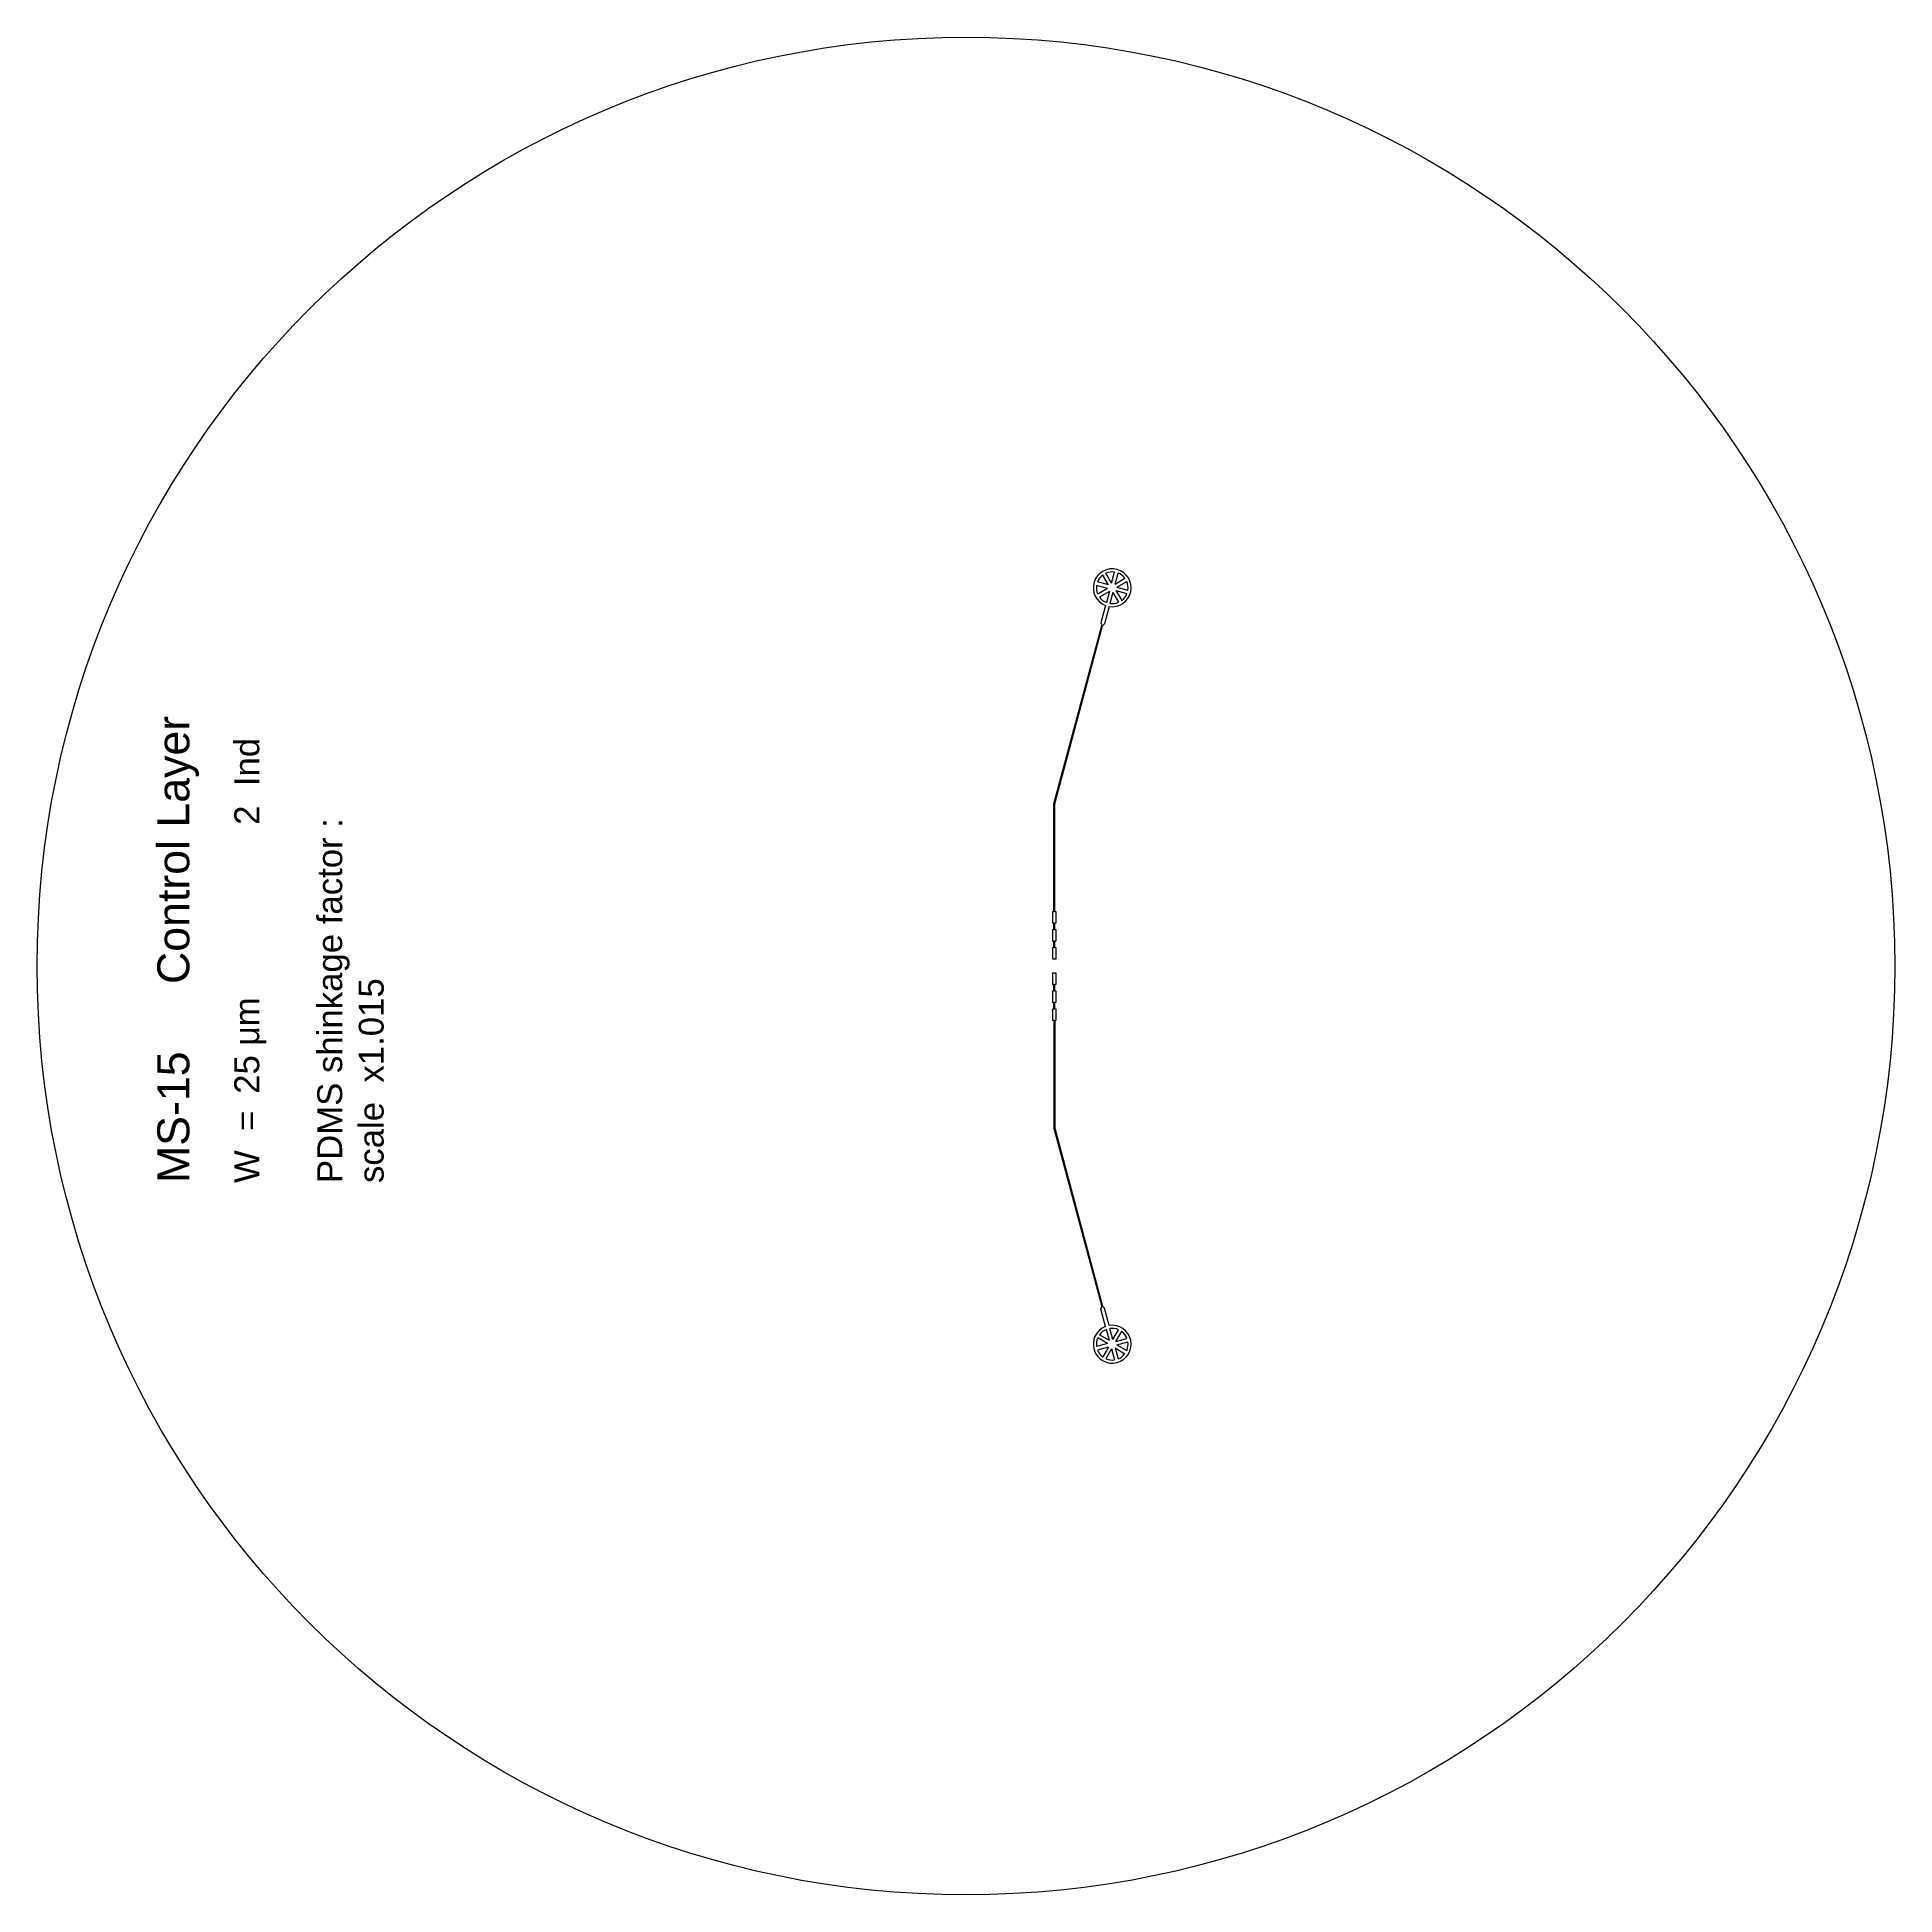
# Model space of a CAD drawing. Header units: millimetres. Extents: x -67206 to 185168, y -386 to 110577.
# Drawn here: x -386 to 51887, y -386 to 51887 of the extents above; entities that cross this region are included whole.
import ezdxf

# ---------------------------------------------------------------- set-up
doc = ezdxf.new("R2010")
doc.units = ezdxf.units.MM
doc.layers.add('Clear', color=140, linetype='Continuous')
doc.layers.add('Opaque', color=10, linetype='Continuous')
doc.styles.get("Standard").update_dxf_attribs({"font": 'arial.ttf'})

msp = doc.modelspace()

# ---------------------------------------------------------------- texts
at = {"layer": 'Clear', "insert": (2996, 19643), "char_height": 280, "attachment_point": 1, "rotation": 90}
msp.add_mtext_dynamic_manual_height_columns('{\\H3.2143x;MS-15^I^IControl Layer\\H0.83335x;\\P\\H0.53332x; \\P\\H1.75x;W  =^I 25 \\fSymbol|b0|i0|c2|p18;m\\fArial|b0|i0|c0|p34;m^I^I^I^I^I2  Ind\\P\\PPDMS shinkage factor :\\Pscale  x1.015^I^I^I}', width=17445.26, gutter_width=12.5, heights=[7318], dxfattribs=at)

# ---------------------------------------------------------------- linework, layer by layer
at = {"layer": 'Clear'}
for p, q in [((29679, 35894), (29548, 35405)), ((29777, 35868), (29646, 35379)), ((28224, 30318), (29568, 35331)), ((28249, 30311), (29592, 35325)), ((29548, 35405), (29568, 35331)), ((29646, 35379), (29592, 35325)), ((28224, 27273), (28224, 30318)), ((28250, 27273), (28250, 30318)), ((28186, 27273), (28186, 26968)), ((28224, 27273), (28186, 27273)), ((28288, 27273), (28250, 27273)), ((28288, 26968), (28288, 27273)), ((28186, 26968), (28224, 26968)), ((28186, 26765), (28186, 26461)), ((28224, 26765), (28186, 26765)), ((28224, 26765), (28224, 26968)), ((28250, 26765), (28250, 26968)), ((28250, 26968), (28288, 26968)), ((28288, 26765), (28250, 26765)), ((28288, 26461), (28288, 26765)), ((28186, 26461), (28224, 26461)), ((28186, 26258), (28186, 25953)), ((28224, 26258), (28186, 26258)), ((28224, 26258), (28224, 26461)), ((28250, 26258), (28250, 26461)), ((28250, 26461), (28288, 26461)), ((28288, 26258), (28250, 26258)), ((28288, 25953), (28288, 26258)), ((28186, 25953), (28288, 25953)), ((28186, 25547), (28186, 25243)), ((28288, 25547), (28186, 25547)), ((28186, 25243), (28224, 25243)), ((28224, 25040), (28224, 25243)), ((28250, 25040), (28250, 25243)), ((28250, 25243), (28288, 25243)), ((28288, 25243), (28288, 25547)), ((28186, 25040), (28186, 24735)), ((28224, 25040), (28186, 25040)), ((28186, 24735), (28224, 24735)), ((28224, 24532), (28224, 24735)), ((28288, 25040), (28250, 25040)), ((28250, 24532), (28250, 24735)), ((28250, 24735), (28288, 24735)), ((28288, 24735), (28288, 25040)), ((28186, 24532), (28186, 24228)), ((28224, 24532), (28186, 24532)), ((28186, 24228), (28224, 24228)), ((28224, 24228), (28224, 21183)), ((28288, 24532), (28250, 24532)), ((28250, 24228), (28288, 24228)), ((28250, 24228), (28250, 21183)), ((28288, 24228), (28288, 24532)), ((28224, 21183), (29568, 16169)), ((28249, 21189), (29592, 16176)), ((29548, 16096), (29568, 16169)), ((29679, 15607), (29548, 16096)), ((29646, 16122), (29592, 16176)), ((29777, 15633), (29646, 16122))]:
    msp.add_line(p, q, dxfattribs=at)
for centre, start, end in [((29865, 36393), 260.465, 249.535), ((29865, 15108), 110.465, 99.535)]:
    msp.add_arc(centre, 533, start, end, dxfattribs=at)
at = {"layer": 'Opaque'}
for p, q in [((29760, 36474), (29600, 36751)), ((29848, 36524), (29688, 36802)), ((29848, 36524), (29931, 36834)), ((29946, 36498), (30029, 36808)), ((29946, 36498), (30224, 36659)), ((29734, 36376), (29424, 36459)), ((29760, 36474), (29451, 36557)), ((29734, 36376), (29456, 36216)), ((29785, 36288), (29507, 36128)), ((29785, 36288), (29702, 35978)), ((29883, 36262), (29800, 35952)), ((29883, 36262), (30043, 35984)), ((29970, 36313), (30280, 36230)), ((29970, 36313), (30131, 36035)), ((29997, 36410), (30274, 36571)), ((29997, 36410), (30306, 36327)), ((29734, 15125), (29456, 15285)), ((29785, 15213), (29507, 15373)), ((29785, 15213), (29702, 15522)), ((29883, 15239), (29800, 15549)), ((29883, 15239), (30043, 15517)), ((29970, 15188), (30131, 15466)), ((29970, 15188), (30280, 15271)), ((29997, 15090), (30306, 15173)), ((29734, 15125), (29424, 15042)), ((29760, 15027), (29451, 14944)), ((29760, 15027), (29600, 14749)), ((29848, 14976), (29688, 14699)), ((29848, 14976), (29931, 14667)), ((29946, 15003), (30029, 14693)), ((29946, 15003), (30224, 14842)), ((29997, 15090), (30274, 14930))]:
    msp.add_line(p, q, dxfattribs=at)
msp.add_circle((25750, 25750), 26136, dxfattribs=at)
for centre, start, end in [((29865, 36393), 126.5242, 158.4758), ((29865, 36393), 81.5242, 113.4758), ((29865, 36393), 36.5242, 68.4758), ((29865, 36393), 171.5242, 203.4758), ((29865, 36393), 216.5242, 248.4758), ((29865, 36393), 306.5242, 338.4758), ((29865, 36393), 351.5242, 23.4758), ((29865, 36393), 261.5242, 293.4758), ((29865, 15108), 156.5242, 188.4758), ((29865, 15108), 111.5242, 143.4758), ((29865, 15108), 66.5242, 98.4758), ((29865, 15108), 21.5242, 53.4758), ((29865, 15108), 336.5242, 8.4758), ((29865, 15108), 201.5242, 233.4758), ((29865, 15108), 246.5242, 278.4758), ((29865, 15108), 291.5242, 323.4758)]:
    msp.add_arc(centre, 446, start, end, dxfattribs=at)

msp.set_redraw_order([(e.dxf.handle, doc.entitydb.next_handle()) for e in msp.query("TEXT MTEXT ATTDEF DIMENSION ARC_DIMENSION")])  # texts and dimensions are drawn at this point

doc.saveas('drawing.dxf')
